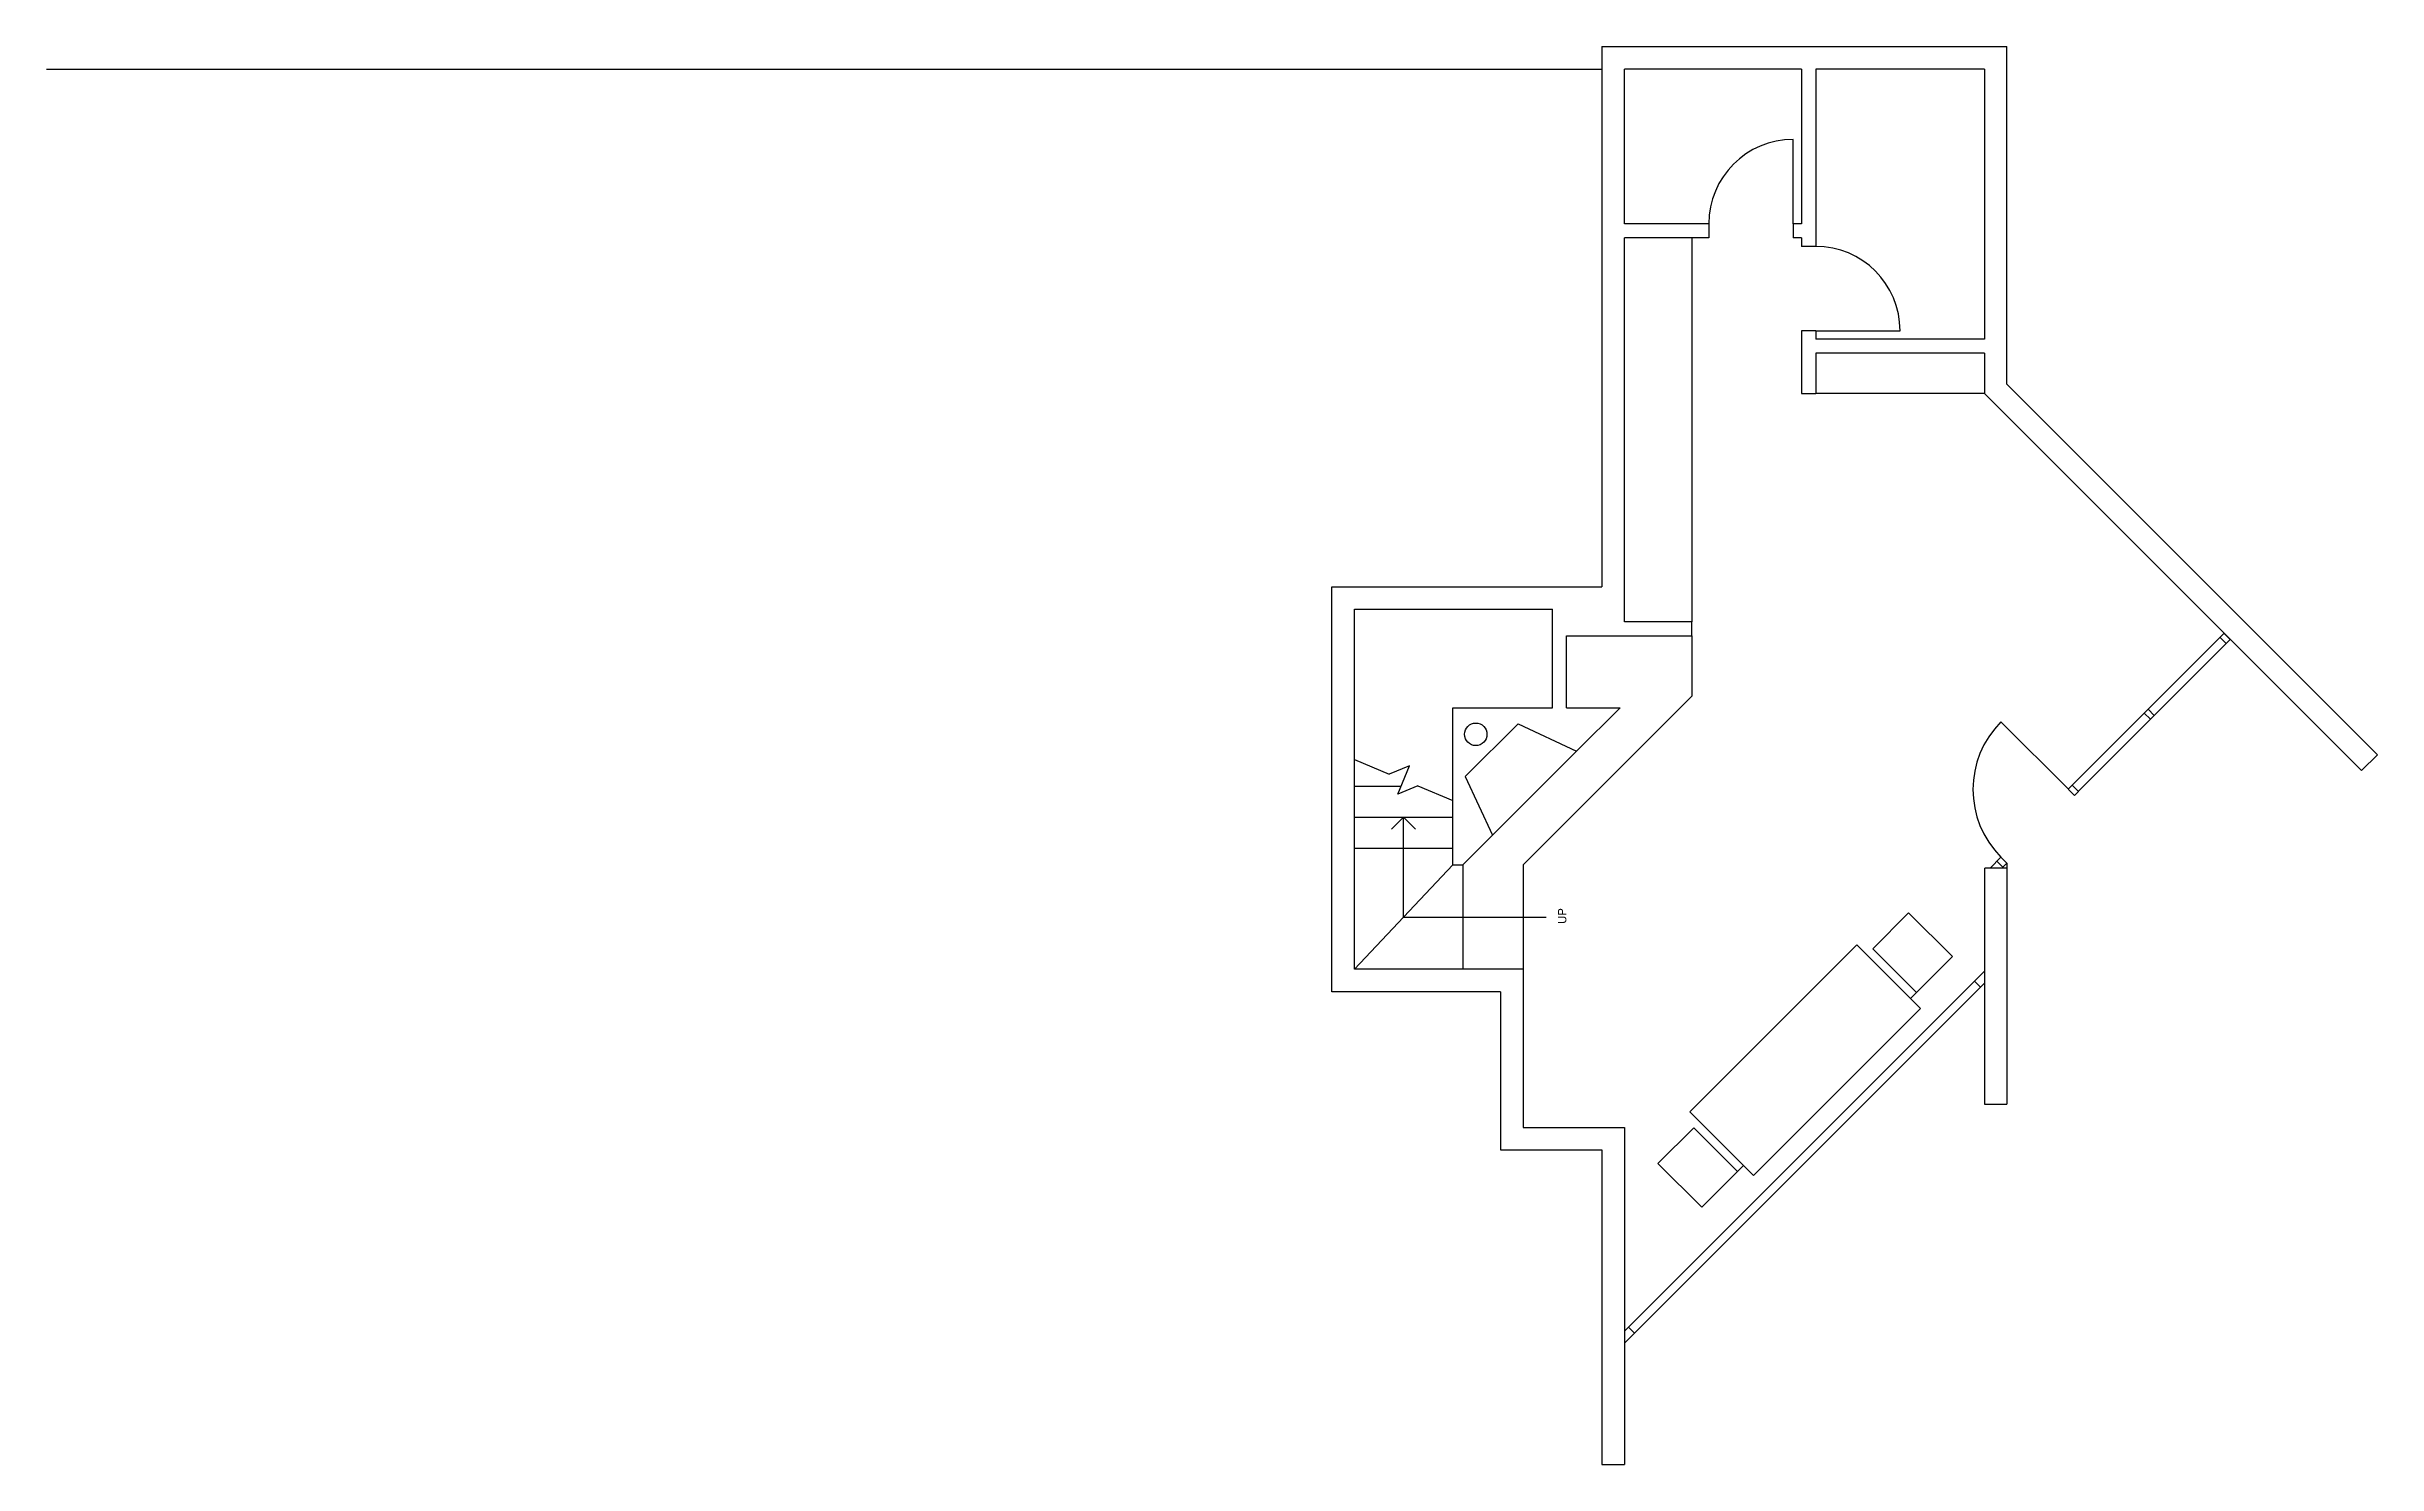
# Model space of a CAD drawing. Header units: inches. Extents: x -13164 to 6484, y 141 to 8012.
# Drawn here: x -12912 to -12084, y 141 to 645 of the extents above; entities that cross this region are included whole.
import ezdxf

# ---------------------------------------------------------------- set-up
doc = ezdxf.new("R2010")
doc.units = ezdxf.units.IN
doc.header["$LTSCALE"] = 0.5
doc.header["$MEASUREMENT"] = 0
for name, color, linetype in [('A-doors', 254, 'Continuous'), ('A-Elev-South', 7, 'Continuous'), ('A-furniture', 33, 'Continuous'), ('A-glazing', 252, 'Continuous'), ('A-millwork', 252, 'Continuous'), ('A-stairs', 252, 'Continuous'), ('A-text', 254, 'Continuous'), ('A-walls', 7, 'Continuous')]:
    doc.layers.add(name, color=color, linetype=linetype)

msp = doc.modelspace()

# ---------------------------------------------------------------- texts
at = {"layer": 'A-text'}
msp.add_text('UP', height=3, rotation=90, dxfattribs=at).set_placement((-12372.09, 332.91))

# ---------------------------------------------------------------- linework, layer by layer
at = {"layer": 'A-doors'}
for p, q in [((-12291.45, 581.74), (-12291.45, 611.74)), ((-12283.45, 543.74), (-12253.45, 543.74)), ((-12193.58, 380.72), (-12217.62, 404.76))]:
    msp.add_line(p, q, dxfattribs=at)
for centre, radius, start, end in [((-12291.45, 581.74), 30, 90, 180), ((-12283.45, 543.74), 30, 0, 90), ((-12193.53, 380.67), 34, 135, 225)]:
    msp.add_arc(centre, radius, start, end, dxfattribs=at)
at = {"layer": 'A-Elev-South', "color": 7}
msp.add_line((-12912.4, 636.74), (-12359.45, 636.74), dxfattribs=at)
at = {"layer": 'A-furniture'}
msp.add_lwpolyline([(-12234.86, 321.24), (-12250.42, 336.8), (-12263.14, 324.07), (-12247.59, 308.52), (-12234.86, 321.24), (-12247.59, 308.52), (-12249.71, 306.39), (-12246.17, 302.86), (-12268.8, 325.49), (-12328.2, 266.09), (-12305.57, 243.46), (-12246.17, 302.86), (-12305.57, 243.46), (-12309.11, 247), (-12311.23, 244.88), (-12326.78, 260.43), (-12339.51, 247.7), (-12323.95, 232.15), (-12311.23, 244.88)], dxfattribs=at)
at = {"layer": 'A-glazing'}
for p, q in [((-12193.63, 380.77), (-12138.21, 436.19)), ((-12190.11, 379.97), (-12136.05, 434.03)), ((-12139.59, 434.73), (-12137.47, 432.61)), ((-12138.17, 436.15), (-12136.05, 434.03)), ((-12137.47, 432.61), (-12136.05, 434.03)), ((-12166.63, 407.77), (-12164.47, 405.61)), ((-12165.22, 409.19), (-12163.05, 407.02)), ((-12192.12, 382.09), (-12190, 379.97)), ((-12193.53, 380.67), (-12191.41, 378.55)), ((-12191.41, 378.55), (-12190, 379.97)), ((-12217.58, 356.63), (-12221.47, 352.74)), ((-12217.58, 356.63), (-12215.45, 354.51)), ((-12218.99, 355.22), (-12216.87, 353.1)), ((-12216.87, 353.1), (-12215.45, 354.51)), ((-12215.45, 354.51), (-12215.45, 352.74)), ((-12223.45, 316.09), (-12351.45, 188.09)), ((-12223.45, 311.84), (-12351.45, 183.84)), ((-12224.87, 310.43), (-12226.99, 312.55)), ((-12350.04, 189.5), (-12347.92, 187.38))]:
    msp.add_line(p, q, dxfattribs=at)
at = {"layer": 'A-millwork'}
for p, q in [((-12327.45, 576.74), (-12327.45, 440.3)), ((-12223.45, 521.43), (-12283.45, 521.43))]:
    msp.add_line(p, q, dxfattribs=at)
at = {"layer": 'A-stairs'}
for p, q in [((-12327.45, 435.3), (-12327.45, 413.83)), ((-12387.45, 353.83), (-12327.45, 413.83)), ((-12447.45, 391.29), (-12435.04, 386.14)), ((-12447.45, 381.79), (-12430.89, 381.79)), ((-12427.85, 389.12), (-12435.04, 386.14)), ((-12432.06, 378.96), (-12427.85, 389.12)), ((-12424.87, 381.93), (-12432.06, 378.96)), ((-12424.87, 381.93), (-12412.45, 376.79)), ((-12447.45, 370.79), (-12412.45, 370.79)), ((-12447.45, 359.79), (-12412.45, 359.79)), ((-12408.92, 353.83), (-12408.92, 316.74)), ((-12387.45, 353.83), (-12387.45, 316.74))]:
    msp.add_line(p, q, dxfattribs=at)
at = {"layer": 'A-text'}
for p, q in [((-12429.95, 370.79), (-12434.2, 366.55)), ((-12429.95, 370.79), (-12425.71, 366.55)), ((-12429.95, 335.29), (-12429.95, 370.79)), ((-12447.45, 316.74), (-12412.45, 353.83)), ((-12429.95, 335.29), (-12379.22, 335.29))]:
    msp.add_line(p, q, dxfattribs=at)
at = {"layer": 'A-walls'}
for p, q in [((-12359.45, 644.74), (-12359.45, 452.74)), ((-12359.45, 644.74), (-12215.45, 644.74)), ((-12215.45, 524.74), (-12215.45, 644.74)), ((-12288.45, 636.74), (-12351.45, 636.74)), ((-12351.45, 581.74), (-12351.45, 636.74)), ((-12288.45, 636.74), (-12288.45, 581.74)), ((-12283.45, 636.74), (-12283.45, 573.74)), ((-12223.45, 636.74), (-12283.45, 636.74)), ((-12223.45, 636.74), (-12223.45, 540.74)), ((-12321.45, 581.74), (-12351.45, 581.74)), ((-12321.45, 581.74), (-12321.45, 576.74)), ((-12291.45, 581.74), (-12291.45, 576.74)), ((-12288.45, 581.74), (-12291.45, 581.74)), ((-12351.45, 440.3), (-12351.45, 576.74)), ((-12321.45, 576.74), (-12351.45, 576.74)), ((-12288.45, 576.74), (-12291.45, 576.74)), ((-12288.45, 576.74), (-12288.45, 573.74)), ((-12288.45, 576.74), (-12288.45, 573.74)), ((-12283.45, 573.74), (-12288.45, 573.74)), ((-12283.45, 543.74), (-12288.45, 543.74)), ((-12288.45, 543.74), (-12288.45, 521.43)), ((-12283.45, 543.74), (-12283.45, 540.74)), ((-12283.45, 543.74), (-12283.45, 540.74)), ((-12223.45, 540.74), (-12283.45, 540.74)), ((-12283.45, 535.74), (-12283.45, 521.43)), ((-12223.45, 535.74), (-12283.45, 535.74)), ((-12223.45, 535.74), (-12223.45, 521.43)), ((-12215.45, 524.74), (-12083.75, 393.04)), ((-12288.45, 521.43), (-12283.45, 521.43)), ((-12089.4, 387.38), (-12223.45, 521.43)), ((-12455.45, 452.74), (-12359.45, 452.74)), ((-12455.45, 308.74), (-12455.45, 452.74)), ((-12447.45, 444.74), (-12377.01, 444.74)), ((-12447.45, 316.74), (-12447.45, 444.74)), ((-12377.01, 409.74), (-12377.01, 444.74)), ((-12327.45, 440.3), (-12351.45, 440.3)), ((-12327.45, 435.3), (-12327.45, 440.3)), ((-12372.01, 435.3), (-12327.45, 435.3)), ((-12372.01, 409.74), (-12372.01, 435.3)), ((-12412.45, 353.83), (-12412.45, 409.74)), ((-12412.45, 409.74), (-12377.01, 409.74)), ((-12372.01, 409.74), (-12353.01, 409.74)), ((-12353.01, 409.74), (-12368.48, 394.28)), ((-12389.28, 403.98), (-12408.02, 385.24)), ((-12389.28, 403.98), (-12368.48, 394.28)), ((-12398.45, 364.3), (-12368.48, 394.28)), ((-12083.75, 393.04), (-12089.4, 387.38)), ((-12408.02, 385.24), (-12398.32, 364.44)), ((-12398.45, 364.3), (-12408.92, 353.83)), ((-12412.45, 353.83), (-12408.92, 353.83)), ((-12223.45, 352.74), (-12223.45, 268.74)), ((-12215.45, 352.74), (-12223.34, 352.74)), ((-12215.45, 352.74), (-12215.45, 268.74)), ((-12387.45, 316.74), (-12447.45, 316.74)), ((-12387.45, 316.74), (-12387.45, 260.55)), ((-12395.45, 308.74), (-12455.45, 308.74)), ((-12395.45, 308.74), (-12395.45, 252.55)), ((-12223.45, 268.74), (-12215.45, 268.74)), ((-12387.45, 260.55), (-12351.45, 260.55)), ((-12351.45, 260.55), (-12351.45, 140.74)), ((-12395.45, 252.55), (-12359.45, 252.55)), ((-12359.45, 252.55), (-12359.45, 140.74)), ((-12359.45, 140.74), (-12351.45, 140.74))]:
    msp.add_line(p, q, dxfattribs=at)
msp.add_circle((-12404.31, 400.27), 4, dxfattribs=at)

msp.set_redraw_order([(e.dxf.handle, doc.entitydb.next_handle()) for e in msp.query("TEXT MTEXT ATTDEF DIMENSION ARC_DIMENSION")])  # texts and dimensions are drawn at this point

doc.saveas('drawing.dxf')
